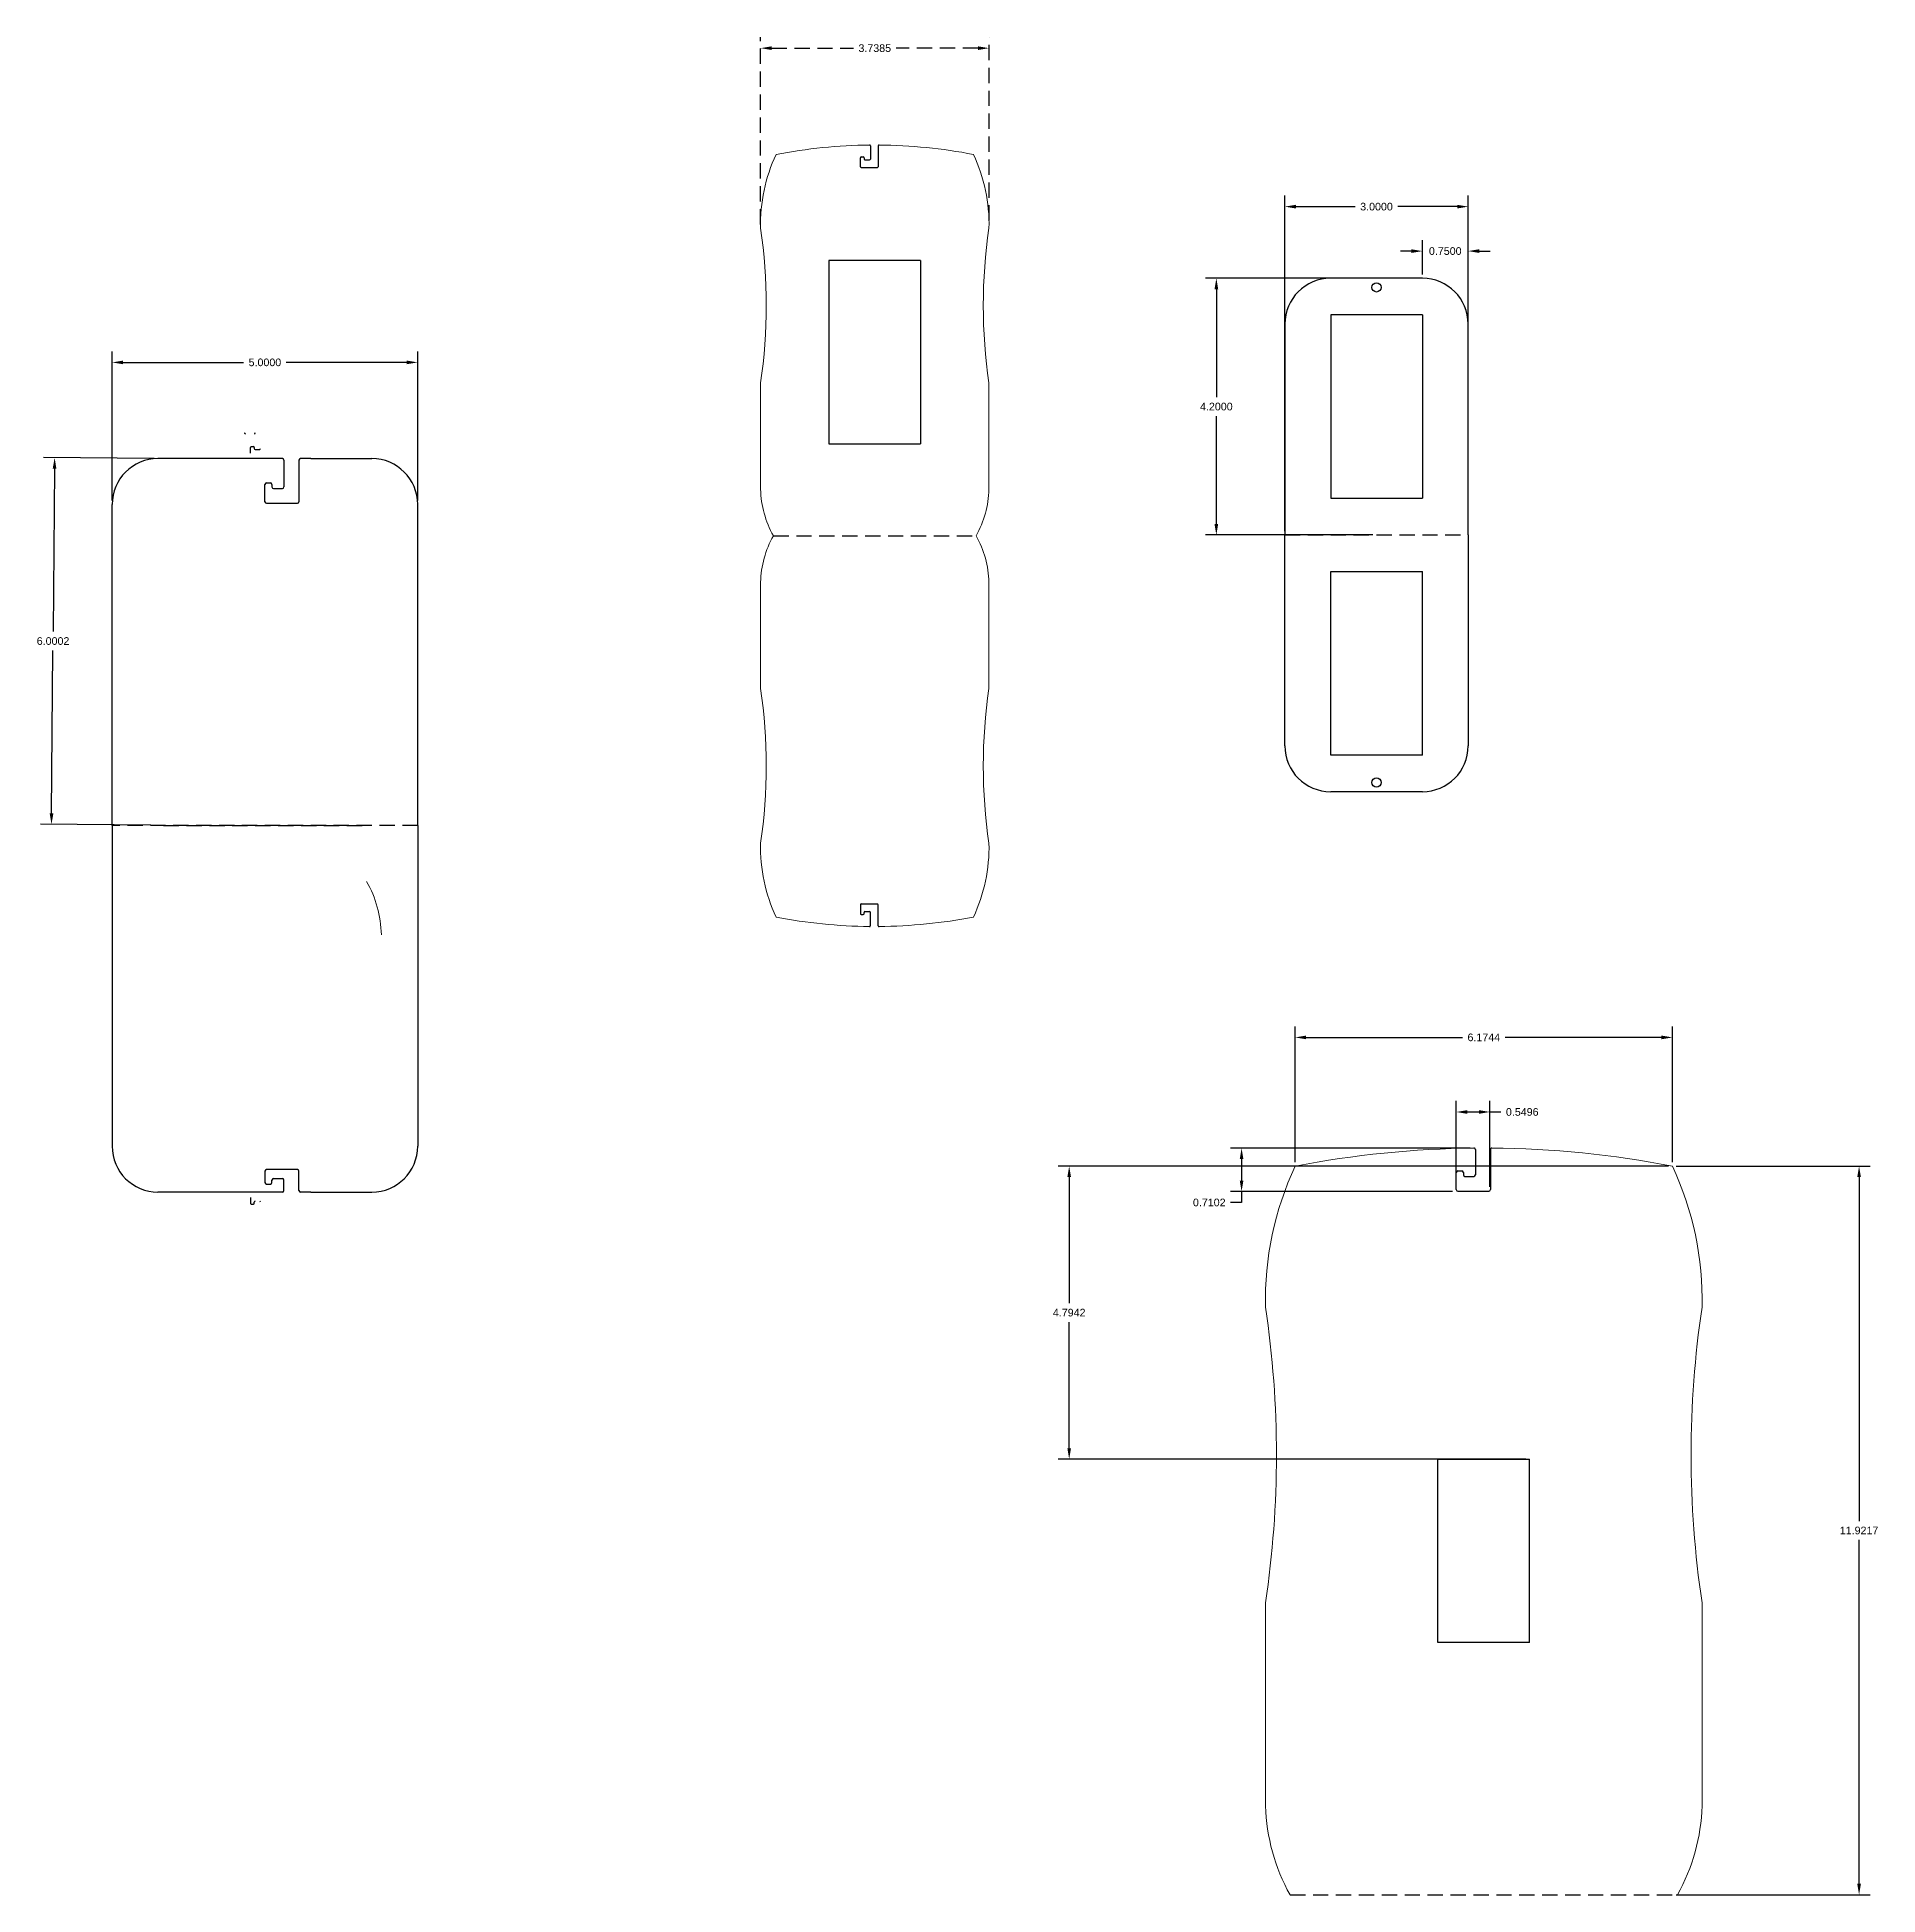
# Model space of a CAD drawing. Header units: inches. Extents: x 5 to 559, y 1 to 314.
# Drawn here: x 220.64 to 250.76, y 28.33 to 58.72 of the extents above; entities that cross this region are included whole.
import ezdxf

# ---------------------------------------------------------------- set-up
doc = ezdxf.new("R2010")
doc.units = ezdxf.units.IN
doc.header["$MEASUREMENT"] = 0
doc.linetypes.add('HIDDEN', pattern=[0.375, 0.25, -0.125])
doc.layers.add('cut', color=1, linetype='Continuous')
doc.layers.add('each', color=1, linetype='HIDDEN')
doc.layers.add('Laser cut', color=1, linetype='Continuous', lineweight=5)
doc.styles.get("Standard").update_dxf_attribs({"font": 'arial.ttf'})
doc.dimstyles.get("Standard").update_dxf_attribs({"dimtxt": 0.125, "dimasz": 0.18, "dimexe": 0.18, "dimexo": 0.0625, "dimgap": 0.09, "dimtad": 0, "dimtih": 1, "dimtoh": 1, "dimdec": 4, "dimzin": 0, "dimdsep": 46, "dimtxsty": 'Standard', "dimcen": 0.09, "dimadec": 0, "dimazin": 0, "dimtfac": 1, "dimtdec": 4, "dimtofl": 0, "dimtmove": 0, "dimatfit": 3, "dimfxl": 1, "dimtolj": 1, "dimtzin": 0, "dimarcsym": 0})

msp = doc.modelspace()

# ---------------------------------------------------------------- blocks, each defined once
blk = doc.blocks.new('*D8')
at = {"layer": 'cut', "color": 0, "lineweight": -2, "transparency": 16777216}
for p, q in [((242.495, 54.773), (239.756, 54.773)), ((239.936, 54.593), (239.936, 52.827)), ((239.936, 50.753), (239.936, 52.519)), ((242.495, 50.573), (239.756, 50.573))]:
    blk.add_line(p, q, dxfattribs=at)
at = {"layer": 'cut', "color": 0, "transparency": 16777216}
for points in [[(239.906, 54.593), (239.966, 54.593), (239.936, 54.773)], [(239.906, 50.753), (239.966, 50.753), (239.936, 50.573)]]:
    blk.add_solid(points, dxfattribs=at)
at = {"layer": 'Defpoints', "color": 0, "transparency": 16777216}
for p in [(242.557, 54.773), (239.936, 50.573), (242.557, 50.573)]:
    blk.add_point(p, dxfattribs=at)
at = {"layer": 'cut', "color": 0, "transparency": 16777216, "insert": (239.936, 52.673), "char_height": 0.125, "attachment_point": 5}
blk.add_mtext('\\A1;4.2000', dxfattribs=at)
blk = doc.blocks.new('*D9')
at = {"layer": 'cut', "color": 0, "lineweight": -2, "transparency": 16777216}
for p, q in [((241.057, 50.635), (241.057, 56.124)), ((241.237, 55.944), (242.208, 55.944)), ((243.877, 55.944), (242.906, 55.944)), ((244.057, 50.635), (244.057, 56.124))]:
    blk.add_line(p, q, dxfattribs=at)
at = {"layer": 'cut', "color": 0, "transparency": 16777216}
for points in [[(241.237, 55.974), (241.237, 55.914), (241.057, 55.944)], [(243.877, 55.974), (243.877, 55.914), (244.057, 55.944)]]:
    blk.add_solid(points, dxfattribs=at)
at = {"layer": 'Defpoints', "color": 0, "transparency": 16777216}
for p in [(244.057, 55.944), (241.057, 50.573), (244.057, 50.573)]:
    blk.add_point(p, dxfattribs=at)
at = {"layer": 'cut', "color": 0, "transparency": 16777216, "insert": (242.557, 55.944), "char_height": 0.125, "attachment_point": 5}
blk.add_mtext('\\A1;3.0000', dxfattribs=at)
blk = doc.blocks.new('*D10')
at = {"layer": 'cut', "color": 0, "lineweight": -2, "transparency": 16777216}
for p, q in [((243.307, 54.835), (243.307, 55.397)), ((244.057, 54.085), (244.057, 55.397)), ((243.127, 55.217), (242.947, 55.217)), ((244.237, 55.217), (244.417, 55.217))]:
    blk.add_line(p, q, dxfattribs=at)
at = {"layer": 'cut', "color": 0, "transparency": 16777216}
for points in [[(243.127, 55.247), (243.127, 55.187), (243.307, 55.217)], [(244.237, 55.247), (244.237, 55.187), (244.057, 55.217)]]:
    blk.add_solid(points, dxfattribs=at)
at = {"layer": 'Defpoints', "color": 0, "transparency": 16777216}
for p in [(244.057, 55.217), (243.307, 54.773), (244.057, 54.023)]:
    blk.add_point(p, dxfattribs=at)
at = {"layer": 'cut', "color": 0, "transparency": 16777216, "insert": (243.682, 55.217), "char_height": 0.125, "attachment_point": 5}
blk.add_mtext('\\A1;0.7500', dxfattribs=at)
blk = doc.blocks.new('*D12')
at = {"layer": 'Defpoints', "color": 0, "lineweight": -2, "transparency": 16777216}
for p, q in [((241.225, 40.31), (241.225, 42.533)), ((241.405, 42.353), (243.963, 42.353)), ((247.22, 42.353), (244.662, 42.353)), ((247.4, 40.31), (247.4, 42.533))]:
    blk.add_line(p, q, dxfattribs=at)
at = {"layer": 'Defpoints', "color": 0, "transparency": 16777216}
for p in [(247.4, 42.353), (241.225, 40.247), (247.4, 40.247)]:
    blk.add_point(p, dxfattribs=at)
for points in [[(241.405, 42.383), (241.405, 42.323), (241.225, 42.353)], [(247.22, 42.383), (247.22, 42.323), (247.4, 42.353)]]:
    blk.add_solid(points, dxfattribs=at)
at = {"layer": 'Defpoints', "color": 0, "transparency": 16777216, "insert": (244.313, 42.353), "char_height": 0.125, "attachment_point": 5}
blk.add_mtext('\\A1;6.1744', dxfattribs=at)
blk = doc.blocks.new('*D13')
at = {"layer": 'Defpoints', "color": 0, "lineweight": -2, "transparency": 16777216}
for p, q in [((244.087, 40.542), (240.169, 40.542)), ((240.349, 40.362), (240.349, 40.012)), ((243.8, 39.832), (240.169, 39.832)), ((240.349, 39.832), (240.349, 39.652)), ((240.349, 39.652), (240.169, 39.652))]:
    blk.add_line(p, q, dxfattribs=at)
at = {"layer": 'Defpoints', "color": 0, "transparency": 16777216}
for p in [(244.15, 40.542), (240.349, 39.832), (243.863, 39.832)]:
    blk.add_point(p, dxfattribs=at)
for points in [[(240.319, 40.362), (240.379, 40.362), (240.349, 40.542)], [(240.319, 40.012), (240.379, 40.012), (240.349, 39.832)]]:
    blk.add_solid(points, dxfattribs=at)
at = {"layer": 'Defpoints', "color": 0, "transparency": 16777216, "insert": (239.82, 39.652), "char_height": 0.125, "attachment_point": 5}
blk.add_mtext('\\A1;0.7102', dxfattribs=at)
blk = doc.blocks.new('*D14')
at = {"layer": 'Defpoints', "color": 0, "lineweight": -2, "transparency": 16777216}
for p, q in [((243.863, 39.894), (243.863, 41.313)), ((244.043, 41.133), (244.232, 41.133)), ((244.412, 39.908), (244.412, 41.313)), ((244.412, 41.133), (244.592, 41.133))]:
    blk.add_line(p, q, dxfattribs=at)
at = {"layer": 'Defpoints', "color": 0, "transparency": 16777216}
for p in [(244.412, 41.133), (243.863, 39.832), (244.412, 39.845)]:
    blk.add_point(p, dxfattribs=at)
for points in [[(244.043, 41.163), (244.043, 41.103), (243.863, 41.133)], [(244.232, 41.163), (244.232, 41.103), (244.412, 41.133)]]:
    blk.add_solid(points, dxfattribs=at)
at = {"layer": 'Defpoints', "color": 0, "transparency": 16777216, "insert": (244.942, 41.133), "char_height": 0.125, "attachment_point": 5}
blk.add_mtext('\\A1;0.5496', dxfattribs=at)
blk = doc.blocks.new('*D15')
at = {"layer": 'Defpoints', "color": 0, "lineweight": -2, "transparency": 16777216}
for p, q in [((247.462, 40.247), (250.634, 40.247)), ((250.454, 40.067), (250.454, 34.44)), ((250.454, 28.506), (250.454, 34.133)), ((247.462, 28.326), (250.634, 28.326))]:
    blk.add_line(p, q, dxfattribs=at)
at = {"layer": 'Defpoints', "color": 0, "transparency": 16777216}
for p in [(247.4, 40.247), (247.4, 28.326), (250.454, 28.326)]:
    blk.add_point(p, dxfattribs=at)
for points in [[(250.424, 40.067), (250.484, 40.067), (250.454, 40.247)], [(250.424, 28.506), (250.484, 28.506), (250.454, 28.326)]]:
    blk.add_solid(points, dxfattribs=at)
at = {"layer": 'Defpoints', "color": 0, "transparency": 16777216, "insert": (250.454, 34.286), "char_height": 0.125, "attachment_point": 5}
blk.add_mtext('\\A1;11.9217', dxfattribs=at)
blk = doc.blocks.new('*D16')
at = {"layer": 'Defpoints', "color": 0, "lineweight": -2, "transparency": 16777216}
for p, q in [((247.337, 40.247), (237.348, 40.247)), ((237.528, 40.067), (237.528, 38.004)), ((237.528, 35.633), (237.528, 37.696)), ((245, 35.453), (237.348, 35.453))]:
    blk.add_line(p, q, dxfattribs=at)
at = {"layer": 'Defpoints', "color": 0, "transparency": 16777216}
for p in [(247.4, 40.247), (237.528, 35.453), (245.063, 35.453)]:
    blk.add_point(p, dxfattribs=at)
for points in [[(237.498, 40.067), (237.558, 40.067), (237.528, 40.247)], [(237.498, 35.633), (237.558, 35.633), (237.528, 35.453)]]:
    blk.add_solid(points, dxfattribs=at)
at = {"layer": 'Defpoints', "color": 0, "transparency": 16777216, "insert": (237.528, 37.85), "char_height": 0.125, "attachment_point": 5}
blk.add_mtext('\\A1;4.7942', dxfattribs=at)
blk = doc.blocks.new('*D25')
at = {"layer": 'Defpoints', "color": 0, "lineweight": -2, "transparency": 16777216}
for p, q in [((221.866, 51.135), (221.866, 53.576)), ((226.866, 51.135), (226.866, 53.576)), ((222.046, 53.396), (224.017, 53.396)), ((226.686, 53.396), (224.715, 53.396))]:
    blk.add_line(p, q, dxfattribs=at)
at = {"layer": 'Defpoints', "color": 0, "transparency": 16777216}
for p in [(226.866, 53.396), (221.866, 51.072), (226.866, 51.072)]:
    blk.add_point(p, dxfattribs=at)
for points in [[(222.046, 53.426), (222.046, 53.366), (221.866, 53.396)], [(226.686, 53.426), (226.686, 53.366), (226.866, 53.396)]]:
    blk.add_solid(points, dxfattribs=at)
at = {"layer": 'Defpoints', "color": 0, "transparency": 16777216, "insert": (224.366, 53.396), "char_height": 0.125, "attachment_point": 5}
blk.add_mtext('\\A1;5.0000', dxfattribs=at)
blk = doc.blocks.new('*D26')
at = {"layer": 'Defpoints', "color": 0, "lineweight": -2, "transparency": 16777216}
for p, q in [((222.553, 51.823), (220.745, 51.839)), ((220.923, 51.657), (220.9, 48.991)), ((220.874, 46.017), (220.897, 48.683)), ((222.501, 45.823), (220.693, 45.839))]:
    blk.add_line(p, q, dxfattribs=at)
at = {"layer": 'Defpoints', "color": 0, "transparency": 16777216}
for p in [(222.616, 51.822), (220.873, 45.837), (222.564, 45.822)]:
    blk.add_point(p, dxfattribs=at)
for points in [[(220.893, 51.657), (220.953, 51.657), (220.925, 51.837)], [(220.844, 46.017), (220.904, 46.017), (220.873, 45.837)]]:
    blk.add_solid(points, dxfattribs=at)
at = {"layer": 'Defpoints', "color": 0, "transparency": 16777216, "insert": (220.899, 48.837), "char_height": 0.125, "attachment_point": 5}
blk.add_mtext('\\A1;6.0002', dxfattribs=at)
blk = doc.blocks.new('*D84')
at = {"layer": 'Defpoints', "color": 0, "transparency": 16777216}
for p in [(236.216, 58.537), (236.216, 55.653), (232.477, 55.591)]:
    blk.add_point(p, dxfattribs=at)
at = {"layer": 'each', "color": 0, "lineweight": -2, "transparency": 16777216}
for p, q in [((232.477, 55.654), (232.477, 58.717)), ((236.216, 55.716), (236.216, 58.717)), ((232.657, 58.537), (233.996, 58.537)), ((236.036, 58.537), (234.696, 58.537))]:
    blk.add_line(p, q, dxfattribs=at)
at = {"layer": 'each', "color": 0, "transparency": 16777216}
for points in [[(232.657, 58.567), (232.657, 58.507), (232.477, 58.537)], [(236.036, 58.567), (236.036, 58.507), (236.216, 58.537)]]:
    blk.add_solid(points, dxfattribs=at)
at = {"layer": 'each', "color": 0, "transparency": 16777216, "insert": (234.346, 58.537), "char_height": 0.125, "attachment_point": 5}
blk.add_mtext('\\A1;3.7385', dxfattribs=at)

# ---------------------------------------------------------------- dimensions: what is measured, and where the dimension line sits
at = {"layer": 'cut'}
for base, p1, p2, picture, middle in [((244.05701, 55.94434), (241.05701, 50.57271), (244.05701, 50.57271), '*D9', (242.55701, 55.94434)), ((244.05701, 55.21706), (243.30701, 54.77271), (244.05701, 54.02271), '*D10', (243.68201, 55.21706))]:
    dim = msp.add_linear_dim(base=base, p1=p1, p2=p2, dimstyle='Standard', dxfattribs=at)
    dim.commit()
    dim.dimension.update_dxf_attribs({"geometry": picture, "text_midpoint": middle})
dim = msp.add_linear_dim(base=(239.93603, 50.57271), p1=(242.55701, 54.77271), p2=(242.55701, 50.57271), angle=90, dimstyle='Standard', dxfattribs=at)
dim.commit()
dim.dimension.update_dxf_attribs({"geometry": '*D8', "text_midpoint": (239.93603, 52.67271)})
at = {"layer": 'Defpoints'}
for base, p1, p2, picture, middle in [((226.86577, 53.39632), (221.86577, 51.07232), (226.86577, 51.07232), '*D25', (224.36577, 53.39632)), ((244.4125, 41.13258), (243.86288, 39.83193), (244.4125, 39.84502), '*D14', (244.94192, 41.13258))]:
    dim = msp.add_linear_dim(base=base, p1=p1, p2=p2, dimstyle='Standard', dxfattribs=at)
    dim.commit()
    dim.dimension.update_dxf_attribs({"geometry": picture, "text_midpoint": middle})
for p1, p2, distance, picture, middle in [((222.61577, 51.82232), (222.56383, 45.82232), -1.69115, '*D26', (220.89871, 48.83696)), ((241.22533, 40.24717), (247.39971, 40.24717), 2.10569, '*D12', (244.31252, 42.35287))]:
    dim = msp.add_aligned_dim(p1=p1, p2=p2, distance=distance, dimstyle='Standard', dxfattribs=at)
    dim.commit()
    dim.dimension.update_dxf_attribs({"geometry": picture, "text_midpoint": middle})
for base, p1, p2, picture, middle in [((240.34855, 39.83193), (244.14956, 40.54216), (243.86288, 39.83193), '*D13', (239.81973, 39.65193)), ((237.52812, 35.453017), (247.399705, 40.247174), (245.062516, 35.453017), '*D16', (237.52812, 37.850096)), ((250.45382, 28.3255), (247.39971, 40.24717), (247.39971, 28.3255), '*D15', (250.45382, 34.28634))]:
    dim = msp.add_linear_dim(base=base, p1=p1, p2=p2, angle=90, dimstyle='Standard', dxfattribs=at)
    dim.commit()
    dim.dimension.update_dxf_attribs({"geometry": picture, "text_midpoint": middle})
at = {"layer": 'each'}
dim = msp.add_linear_dim(base=(236.21562, 58.53709), p1=(232.47715, 55.5915), p2=(236.21562, 55.65325), dimstyle='Standard', dxfattribs=at)
dim.commit()
dim.dimension.update_dxf_attribs({"geometry": '*D84', "text_midpoint": (234.34639, 58.53709)})

# ---------------------------------------------------------------- linework, layer by layer
at = {"layer": 'cut'}
for p, q in [((234.27385, 56.93934), (234.27385, 56.72285)), ((234.40218, 56.93948), (234.40218, 56.59689)), ((234.11076, 56.64625), (234.11076, 56.74422)), ((234.11076, 56.59689), (234.11076, 56.74422)), ((234.12384, 56.7573), (234.15832, 56.7573)), ((234.12384, 56.7573), (234.15832, 56.7573)), ((234.12384, 56.58381), (234.3891, 56.58381)), ((234.1714, 56.74422), (234.1714, 56.72285)), ((234.1714, 56.74422), (234.1714, 56.72285)), ((234.18448, 56.70977), (234.26077, 56.70977)), ((234.18448, 56.70977), (234.26077, 56.70977)), ((243.30701, 54.77271), (241.80701, 54.77271)), ((241.05701, 54.02271), (241.05701, 50.57271)), ((244.05701, 50.57271), (244.05701, 54.02271)), ((224.13049, 51.90854), (224.13049, 52.0065)), ((224.14357, 52.01958), (224.17805, 52.01958)), ((224.19113, 52.0065), (224.19113, 51.98513)), ((224.20421, 51.97205), (224.2805, 51.97205)), ((223.61577, 51.82232), (222.61577, 51.82232)), ((224.65245, 51.82232), (223.61577, 51.82232)), ((224.65245, 51.82232), (223.61577, 51.82232)), ((224.67745, 51.79732), (224.67745, 51.35811)), ((224.92271, 51.79732), (224.92271, 51.1174)), ((225.11577, 51.82232), (224.94771, 51.82232)), ((225.11577, 51.82232), (224.94771, 51.82232)), ((225.11577, 51.82232), (226.11577, 51.82232)), ((225.11577, 51.82232), (226.11577, 51.82232)), ((224.36577, 51.21173), (224.36577, 51.39896)), ((224.36577, 51.1174), (224.36577, 51.39896)), ((224.39077, 51.42396), (224.45665, 51.42396)), ((224.39077, 51.42396), (224.45665, 51.42396)), ((224.48165, 51.39896), (224.48165, 51.35811)), ((224.48165, 51.39896), (224.48165, 51.35811)), ((224.67745, 51.52962), (224.67745, 51.35811)), ((221.86577, 45.82232), (221.86577, 51.07232)), ((221.86577, 45.82232), (221.86577, 51.07232)), ((224.39077, 51.0924), (224.89771, 51.0924)), ((224.50665, 51.33311), (224.65245, 51.33311)), ((224.50665, 51.33311), (224.65245, 51.33311)), ((226.86577, 45.82232), (226.86577, 51.07232)), ((226.86577, 45.82232), (226.86577, 51.07232)), ((241.05701, 47.12271), (241.05701, 50.57271)), ((244.05701, 50.57271), (244.05701, 47.12271)), ((243.30701, 46.37271), (241.80701, 46.37271)), ((221.86577, 45.82232), (221.86577, 40.57232)), ((221.86577, 45.82232), (221.86577, 40.57232)), ((226.86577, 45.82232), (226.86577, 40.57232)), ((226.86577, 45.82232), (226.86577, 40.57232)), ((234.11076, 44.52317), (234.11076, 44.37585)), ((234.11076, 44.47381), (234.11076, 44.37585)), ((234.12384, 44.53626), (234.3891, 44.53626)), ((234.1714, 44.37585), (234.1714, 44.39722)), ((234.1714, 44.37585), (234.1714, 44.39722)), ((234.18448, 44.4103), (234.26077, 44.4103)), ((234.18448, 44.4103), (234.26077, 44.4103)), ((234.27385, 44.18073), (234.27385, 44.39722)), ((234.40218, 44.18058), (234.40218, 44.52317)), ((234.12384, 44.36277), (234.15832, 44.36277)), ((234.12384, 44.36277), (234.15832, 44.36277)), ((244.17456, 40.51716), (244.17456, 40.10342)), ((244.41982, 40.51743), (244.41982, 39.8627)), ((224.36577, 40.1652), (224.36577, 39.97798)), ((224.36577, 40.1652), (224.36577, 39.97798)), ((224.79771, 40.1902), (224.39077, 40.1902)), ((224.89771, 40.1902), (224.39077, 40.1902)), ((224.92271, 39.84732), (224.92271, 40.1652)), ((243.86288, 39.95703), (243.86288, 40.14426)), ((243.86288, 39.8627), (243.86288, 40.14426)), ((243.88788, 40.16926), (243.95376, 40.16926)), ((243.88788, 40.16926), (243.95376, 40.16926)), ((243.97876, 40.14426), (243.97876, 40.10342)), ((243.97876, 40.14426), (243.97876, 40.10342)), ((223.61577, 39.82232), (222.61577, 39.82232)), ((223.61577, 39.82232), (222.61577, 39.82232)), ((224.65245, 39.82232), (223.61577, 39.82232)), ((224.65245, 39.82232), (223.61577, 39.82232)), ((224.39077, 39.95298), (224.45665, 39.95298)), ((224.39077, 39.95298), (224.45665, 39.95298)), ((224.48165, 39.97798), (224.48165, 40.01882)), ((224.48165, 39.97798), (224.48165, 40.01882)), ((224.50665, 40.04382), (224.65245, 40.04382)), ((224.50665, 40.04382), (224.65245, 40.04382)), ((224.67745, 39.84732), (224.67745, 40.01882)), ((224.67745, 39.84732), (224.67745, 40.01882)), ((225.11577, 39.82232), (224.94771, 39.82232)), ((225.11577, 39.82232), (224.94771, 39.82232)), ((225.11577, 39.82232), (226.11577, 39.82232)), ((225.11577, 39.82232), (226.11577, 39.82232)), ((243.88788, 39.8377), (244.39482, 39.8377)), ((244.00376, 40.07842), (244.14956, 40.07842)), ((244.00376, 40.07842), (244.14956, 40.07842)), ((224.13049, 39.7361), (224.13049, 39.63813)), ((224.14357, 39.62505), (224.17805, 39.62505)), ((224.19113, 39.63813), (224.19113, 39.6595))]:
    msp.add_line(p, q, dxfattribs=at)
for centre in [(242.55701, 54.62271), (242.55701, 46.52271)]:
    msp.add_circle(centre, 0.075, dxfattribs=at)
for centre, radius, start, end in [((234.12384, 56.74422), 0.01308, 90, 180), ((234.12384, 56.74422), 0.01308, 90, 180), ((234.12384, 56.59689), 0.01308, 180, 270), ((234.15832, 56.74422), 0.01308, 0, 90), ((234.15832, 56.74422), 0.01308, 0, 90), ((234.18448, 56.72285), 0.01308, 180, 270), ((234.18448, 56.72285), 0.01308, 180, 270), ((234.26077, 56.72285), 0.01308, 270, 0), ((234.26077, 56.72285), 0.01308, 270, 0), ((234.3891, 56.59689), 0.01308, 270, 0), ((241.80701, 54.02271), 0.75, 90, 180), ((243.30701, 54.02271), 0.75, 0, 90), ((224.14357, 52.0065), 0.01308, 90, 180), ((224.17805, 52.0065), 0.01308, 0, 90), ((224.20421, 51.98513), 0.01308, 180, 270), ((224.2805, 51.98513), 0.01308, 270, 0), ((222.61577, 51.07232), 0.75, 90, 180), ((222.61577, 51.07232), 0.75, 90, 180), ((224.65245, 51.79732), 0.025, 0, 90), ((224.65245, 51.79732), 0.025, 0, 90), ((224.94771, 51.79732), 0.025, 90, 180), ((226.11577, 51.07232), 0.75, 0, 90), ((226.11577, 51.07232), 0.75, 0, 90), ((224.39077, 51.39896), 0.025, 90, 180), ((224.39077, 51.39896), 0.025, 90, 180), ((224.45665, 51.39896), 0.025, 0, 90), ((224.45665, 51.39896), 0.025, 0, 90), ((224.39077, 51.1174), 0.025, 180, 270), ((224.50665, 51.35811), 0.025, 180, 270), ((224.50665, 51.35811), 0.025, 180, 270), ((224.65245, 51.35811), 0.025, 270, 0), ((224.65245, 51.35811), 0.025, 270, 0), ((224.89771, 51.1174), 0.025, 270, 0), ((241.80701, 47.12271), 0.75, 180, 270), ((243.30701, 47.12271), 0.75, 270, 0), ((234.12384, 44.52317), 0.01308, 90, 180), ((234.12384, 44.37585), 0.01308, 180, 270), ((234.12384, 44.37585), 0.01308, 180, 270), ((234.15832, 44.37585), 0.01308, 270, 0), ((234.15832, 44.37585), 0.01308, 270, 0), ((234.18448, 44.39722), 0.01308, 90, 180), ((234.18448, 44.39722), 0.01308, 90, 180), ((234.26077, 44.39722), 0.01308, 360, 90), ((234.26077, 44.39722), 0.01308, 360, 90), ((234.3891, 44.52317), 0.01308, 0, 90), ((222.61577, 40.57232), 0.75, 180, 270), ((222.61577, 40.57232), 0.75, 180, 270), ((226.11577, 40.57232), 0.75, 270, 0), ((226.11577, 40.57232), 0.75, 270, 0), ((224.39077, 40.1652), 0.025, 90, 180), ((224.39077, 40.1652), 0.025, 90, 180), ((224.89771, 40.1652), 0.025, 0, 90), ((243.88788, 40.14426), 0.025, 90, 180), ((243.88788, 40.14426), 0.025, 90, 180), ((243.95376, 40.14426), 0.025, 0, 90), ((243.95376, 40.14426), 0.025, 0, 90), ((224.39077, 39.97798), 0.025, 180, 270), ((224.39077, 39.97798), 0.025, 180, 270), ((224.45665, 39.97798), 0.025, 270, 0), ((224.45665, 39.97798), 0.025, 270, 0), ((224.50665, 40.01882), 0.025, 90, 180), ((224.50665, 40.01882), 0.025, 90, 180), ((224.65245, 40.01882), 0.025, 360, 90), ((224.65245, 40.01882), 0.025, 360, 90), ((224.65245, 39.84732), 0.025, 270, 360), ((224.65245, 39.84732), 0.025, 270, 360), ((224.94771, 39.84732), 0.025, 180, 270), ((243.88788, 39.8627), 0.025, 180, 270), ((244.00376, 40.10342), 0.025, 180, 270), ((244.00376, 40.10342), 0.025, 180, 270), ((244.14956, 40.10342), 0.025, 270, 0), ((244.14956, 40.10342), 0.025, 270, 0), ((244.39482, 39.8627), 0.025, 270, 0), ((224.14357, 39.63813), 0.01308, 180, 270), ((224.17805, 39.63813), 0.01308, 270, 0), ((224.20421, 39.6595), 0.01308, 90, 180), ((224.2805, 39.6595), 0.01308, 360, 90)]:
    msp.add_arc(centre, radius, start, end, dxfattribs=at)
at = {"layer": 'Defpoints'}
for p, q in [((235.09616, 55.06435), (233.59616, 55.06435)), ((233.59616, 55.06435), (233.59616, 52.06435)), ((235.09616, 55.06435), (233.59616, 55.06435)), ((233.59616, 55.06435), (233.59616, 52.06435)), ((235.09616, 55.06435), (235.09616, 52.06435)), ((235.09616, 55.06435), (235.09616, 52.06435)), ((243.30701, 54.17271), (241.80701, 54.17271)), ((241.80701, 54.17271), (241.80701, 51.17271)), ((243.30701, 54.17271), (243.30701, 51.17271)), ((233.59616, 52.06435), (235.09616, 52.06435)), ((233.59616, 52.06435), (235.09616, 52.06435)), ((241.80701, 51.17271), (243.30701, 51.17271)), ((241.80701, 46.97271), (241.80701, 49.97271)), ((241.80701, 49.97271), (243.30701, 49.97271)), ((243.30701, 46.97271), (243.30701, 49.97271)), ((243.30701, 46.97271), (241.80701, 46.97271)), ((243.56252, 32.45302), (243.56252, 35.45302)), ((243.56252, 35.45302), (245.06252, 35.45302)), ((243.56252, 32.45302), (243.56252, 35.45302)), ((243.56252, 35.45302), (245.06252, 35.45302)), ((245.06252, 32.45302), (245.06252, 35.45302)), ((245.06252, 32.45302), (245.06252, 35.45302)), ((245.06252, 32.45302), (243.56252, 32.45302)), ((245.06252, 32.45302), (243.56252, 32.45302))]:
    msp.add_line(p, q, dxfattribs=at)
at = {"layer": 'each'}
for p, q in [((232.68765, 50.56003), (236.00442, 50.56003)), ((232.68765, 50.56003), (236.00442, 50.56003)), ((241.05701, 50.57271), (244.05701, 50.57271)), ((226.86577, 45.82232), (221.86577, 45.82232)), ((226.86577, 45.82232), (221.86577, 45.82232)), ((222.70738, 45.82232), (226.02415, 45.82232)), ((241.14314, 28.3255), (247.48189, 28.3255)), ((241.14314, 28.3255), (247.48189, 28.3255))]:
    msp.add_line(p, q, dxfattribs=at)
for centre, radius, start, end in [((234.26077, 56.93934), 0.01308, 0, 90.575184), ((234.41526, 56.93948), 0.01308, 89.533012, 180), ((224.03077, 52.22237), 0.015, 0, 90.575184), ((224.20796, 52.22253), 0.015, 89.533012, 180), ((234.26077, 44.18073), 0.01308, 269.424816, 0), ((234.41526, 44.18058), 0.01308, 180, 270.466988), ((244.14956, 40.51716), 0.025, 0, 90.575184), ((244.44482, 40.51743), 0.025, 89.533012, 180)]:
    msp.add_arc(centre, radius, start, end, dxfattribs=at)
at = {"layer": 'Laser cut'}
for p, q in [((232.47715, 53.0599), (232.47715, 51.32087)), ((236.21492, 53.0599), (236.21492, 51.32087)), ((232.47715, 48.06016), (232.47715, 49.79919)), ((236.21492, 48.06016), (236.21492, 49.79919)), ((240.74085, 33.10307), (240.74085, 29.77956)), ((247.88418, 33.10307), (247.88418, 29.77956))]:
    msp.add_line(p, q, dxfattribs=at)
for centre, radius, start, end in [((234.34603, 48.44579), 8.50706, 90.575184, 100.946177), ((234.34603, 48.44579), 8.50706, 79.053823, 89.533012), ((235.18137, 55.65325), 2.70493, 154.961009, 181.308152), ((233.51069, 55.65325), 2.70493, 358.691848, 25.038991), ((223.94716, 54.3257), 8.6234, 351.559256, 8.440744), ((244.74491, 54.3257), 8.6234, 171.559256, 188.440744), ((234.12466, 51.36715), 1.64816, 181.608905, 209.321287), ((234.56741, 51.36715), 1.64816, 330.678713, 358.391095), ((234.12466, 49.75292), 1.64816, 150.678713, 178.391095), ((234.56741, 49.75292), 1.64816, 1.608905, 29.321287), ((223.94716, 46.79437), 8.6234, 351.559256, 8.440744), ((244.74491, 46.79437), 8.6234, 171.559256, 188.440744), ((235.18137, 45.46682), 2.70493, 178.691848, 205.038991), ((233.51069, 45.46682), 2.70493, 334.961009, 1.308152), ((224.38244, 43.98069), 1.89018, 1.608905, 29.321287), ((234.34603, 52.67428), 8.50706, 259.053823, 269.424816), ((234.34603, 52.67428), 8.50706, 270.466988, 280.946177), ((244.31252, 24.28492), 16.25805, 90.575184, 100.946177), ((244.31252, 24.28492), 16.25805, 79.053823, 89.533012), ((245.90896, 38.05928), 5.16945, 154.961009, 181.308152), ((242.71608, 38.05928), 5.16945, 358.691848, 25.038991), ((224.43897, 35.52216), 16.4804, 351.559256, 8.440744), ((264.18607, 35.52216), 16.4804, 171.559256, 188.440744), ((243.88945, 29.868), 3.14984, 181.608905, 209.321287), ((244.73559, 29.868), 3.14984, 330.678713, 358.391095)]:
    msp.add_arc(centre, radius, start, end, dxfattribs=at)

msp.set_redraw_order([(e.dxf.handle, doc.entitydb.next_handle()) for e in msp.query("TEXT MTEXT ATTDEF DIMENSION ARC_DIMENSION")])  # texts and dimensions are drawn at this point

doc.saveas('drawing.dxf')
